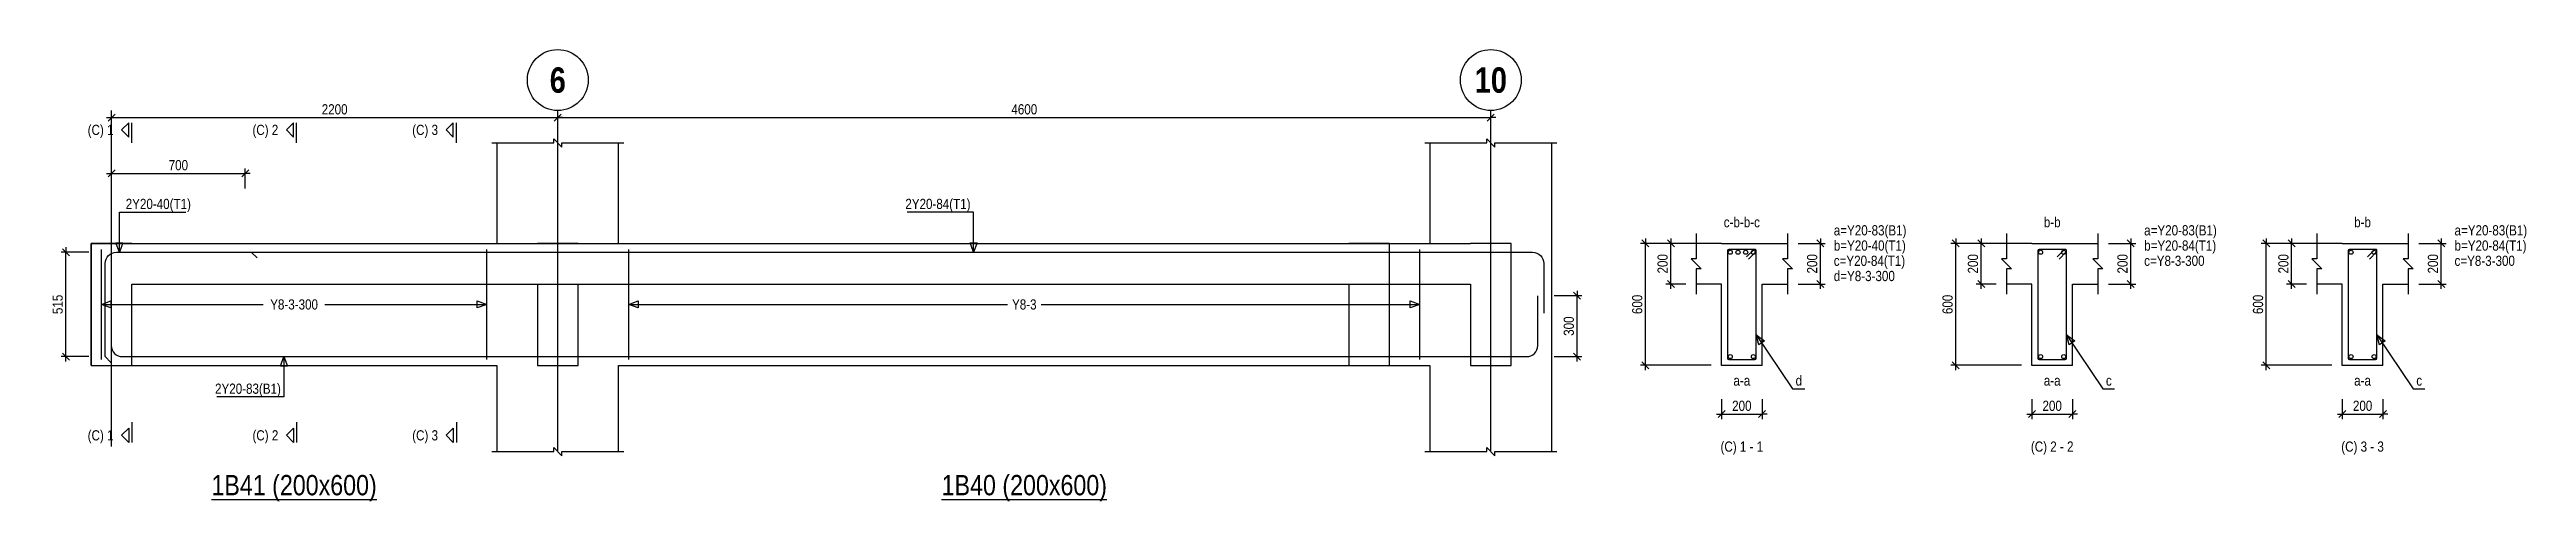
# Model space of a CAD drawing. Extents: x 0 to 206258, y -403073 to 0.
# Drawn here: x 34348 to 58771, y -338214 to -333764 of the extents above; entities that cross this region are included whole.
import ezdxf
from ezdxf.enums import TextEntityAlignment as Align
from ezdxf.lldxf.tags import DXFTag

# ---------------------------------------------------------------- set-up
doc = ezdxf.new("R2010")
doc.units = 0
doc.header["$LTSCALE"] = 1000
for name, color, linetype in [('Axis Circle(Dir 2)', 150, 'Continuous'), ('Axis Label(Dir 1)', 7, 'Continuous'), ('Axis Line(Dir 2)', 150, 'CENTER2'), ('Break Line', 5, 'Continuous'), ('Dimension Line', 5, 'Continuous'), ('Front Elevation Line', 40, 'Continuous'), ('Leader Line', 5, 'Continuous'), ('Link Line', 3, 'Continuous'), ('Rebar Kink', 4, 'Continuous'), ('Rebar Label', 6, 'Continuous'), ('Rebar Line', 7, 'Continuous'), ('Section Label', 1, 'Continuous'), ('Section Line', 1, 'Continuous'), ('Top Rebar Label', 6, 'Continuous'), ('Top Rebar Line', 7, 'Continuous')]:
    doc.layers.add(name, color=color, linetype=linetype)
for name, color, linetype, true_color in [('Back Elevation Line', 191, 'HIDDEN2', 0xd4aaff), ('Beam Label(D)', 94, 'Continuous', 0x008100), ('Beam Line(D)', 112, 'Continuous', 0x00bd5e), ('Link Label', 94, 'Continuous', 0x008100)]:
    doc.layers.add(name, color=color, linetype=linetype, true_color=true_color)
doc.styles.add('Axis Label(Dir 1)', font='ARIALNB.TTF', dxfattribs={"height": 250})
doc.styles.add('Beam Label(D)', font='ARIALN.TTF', dxfattribs={"height": 200})
doc.styles.add('Dimension Text', font='ARIALN.TTF', dxfattribs={"height": 100})
doc.styles.add('Link Label', font='ARIALN.TTF', dxfattribs={"height": 100})
doc.styles.add('Rebar Label', font='ARIALN.TTF', dxfattribs={"height": 100})
doc.styles.add('Section Label', font='ARIALN.TTF', dxfattribs={"height": 100})
doc.styles.add('Top Rebar Label', font='ARIALN.TTF', dxfattribs={"height": 100})
tags = doc.linetypes.add('CENTER2', pattern=[1.125, 0.75, -0.125, 0.125, -0.125]).pattern_tags.tags
tags[10:11] = [DXFTag(74, 4), DXFTag(75, 0), DXFTag(340, '0'), DXFTag(46, 0.0), DXFTag(50, 0.0), DXFTag(44, 0.0), DXFTag(45, 0.0)]
tags[8:9] = [DXFTag(74, 4), DXFTag(75, 0), DXFTag(340, '0'), DXFTag(46, 0.0), DXFTag(50, 0.0), DXFTag(44, 0.0), DXFTag(45, 0.0)]
tags[6:7] = [DXFTag(74, 4), DXFTag(75, 0), DXFTag(340, '0'), DXFTag(46, 0.0), DXFTag(50, 0.0), DXFTag(44, 0.0), DXFTag(45, 0.0)]
tags[4:5] = [DXFTag(74, 4), DXFTag(75, 0), DXFTag(340, '0'), DXFTag(46, 0.0), DXFTag(50, 0.0), DXFTag(44, 0.0), DXFTag(45, 0.0)]
tags = doc.linetypes.add('HIDDEN2', pattern=[0.1875, 0.125, -0.0625]).pattern_tags.tags
tags[6:7] = [DXFTag(74, 4), DXFTag(75, 0), DXFTag(340, '0'), DXFTag(46, 0.0), DXFTag(50, 0.0), DXFTag(44, 0.0), DXFTag(45, 0.0)]
tags[4:5] = [DXFTag(74, 4), DXFTag(75, 0), DXFTag(340, '0'), DXFTag(46, 0.0), DXFTag(50, 0.0), DXFTag(44, 0.0), DXFTag(45, 0.0)]
doc.dimstyles.new('BEAM', dxfattribs={"dimtxt": 100, "dimasz": 30, "dimexe": 48.3, "dimexo": 103.5, "dimgap": 30, "dimtad": 1, "dimtoh": 1, "dimdec": 1, "dimlfac": 0.5, "dimdsep": 46, "dimtxsty": 'Dimension Text', "dimblk": 'PCDIM_TICK', "dimcen": 0.09, "dimclrd": 5, "dimclre": 5, "dimclrt": 5, "dimadec": 1, "dimazin": 0, "dimtp": 1, "dimtm": 1, "dimtfac": 1, "dimtdec": 4, "dimtofl": 0, "dimtmove": 0, "dimatfit": 3, "dimfxl": 1, "dimtolj": 1, "dimtzin": 0, "dimarcsym": 0})

msp = doc.modelspace()

# ---------------------------------------------------------------- texts
at = {"layer": 'Axis Label(Dir 1)', "transparency": 33554687, "style": 'Axis Label(Dir 1)'}
for s, p in [('6', (39359.055, -334064.284)), ('10', (48559.055, -334064.284))]:
    msp.add_text(s, height=250, dxfattribs=at).set_placement(p, align=Align.MIDDLE_CENTER)
at = {"layer": 'Beam Label(D)', "transparency": 33554687, "style": 'Beam Label(D)'}
for s, p in [('%%U1B41 (200x600)', (36759.055, -337954.284)), ('%%U1B40 (200x600)', (43959.055, -337954.284))]:
    msp.add_text(s, height=200, dxfattribs=at).set_placement(p, align=Align.TOP_CENTER)
at = {"layer": 'Link Label', "transparency": 33554687, "style": 'Link Label'}
for s, p in [(' c=Y8-3-300', (54969.293, -335894.284)), (' c=Y8-3-300', (58029.532, -335894.284)), (' d=Y8-3-300', (51909.055, -336044.284)), ('d', (51564.055, -337074.284)), ('c', (54624.293, -337074.284)), ('c', (57684.532, -337074.284))]:
    msp.add_text(s, height=100, dxfattribs=at).set_placement(p)
for s, p in [('Y8-3-300', (36759.055, -336274.284)), ('Y8-3', (43959.055, -336274.284))]:
    msp.add_text(s, height=100, dxfattribs=at).set_placement(p, align=Align.MIDDLE_CENTER)
at = {"layer": 'Rebar Label', "transparency": 33554687, "style": 'Rebar Label'}
for s, p in [('c-b-b-c', (51034.055, -335544.284)), ('b-b', (54094.293, -335544.284)), ('b-b', (57154.532, -335544.284)), ('a-a', (51034.055, -337104.284)), ('a-a', (54094.293, -337104.284)), ('a-a', (57154.532, -337104.284))]:
    msp.add_text(s, height=100, dxfattribs=at).set_placement(p, align=Align.BOTTOM_CENTER)
for p in [(51909.055, -335594.284), (54969.293, -335594.284), (58029.532, -335594.284)]:
    msp.add_text(' a=Y20-83(B1)', height=100, dxfattribs=at).set_placement(p)
msp.add_text(' 2Y20-83(B1)', height=100, dxfattribs=at).set_placement((36629.055, -337154.284), align=Align.RIGHT)
at = {"layer": 'Section Label', "transparency": 33554687, "style": 'Section Label'}
for s, p in [('(C) 1', (34978.344, -334554.994)), ('(C) 2', (36603.344, -334554.994)), ('(C) 3', (38178.344, -334554.994)), ('(C) 1', (34978.344, -337563.573)), ('(C) 2', (36603.344, -337563.573)), ('(C) 3', (38178.344, -337563.573))]:
    msp.add_text(s, height=100, dxfattribs=at).set_placement(p, align=Align.MIDDLE_RIGHT)
for s, p in [('(C) 1 - 1', (51034.055, -337754.284)), ('(C) 2 - 2', (54094.293, -337754.284)), ('(C) 3 - 3', (57154.532, -337754.284))]:
    msp.add_text(s, height=100, dxfattribs=at).set_placement(p, align=Align.BOTTOM_CENTER)
at = {"layer": 'Top Rebar Label', "transparency": 33554687, "style": 'Top Rebar Label'}
for s, p in [(' 2Y20-40(T1)', (35067.055, -335334.284)), (' c=Y20-84(T1)', (51909.055, -335894.284)), (' b=Y20-40(T1)', (51909.055, -335744.284)), (' b=Y20-84(T1)', (54969.293, -335744.284)), (' b=Y20-84(T1)', (58029.532, -335744.284))]:
    msp.add_text(s, height=100, dxfattribs=at).set_placement(p)
msp.add_text(' 2Y20-84(T1)', height=100, dxfattribs=at).set_placement((43429.055, -335334.284), align=Align.RIGHT)

# ---------------------------------------------------------------- blocks, each defined once
blk = doc.blocks.new('PCDIM_TICK')
at = {"layer": 'Dimension Line', "color": 0, "transparency": 33554687}
for p, q in [((1.15, 1.15), (-1.15, -1.15)), ((1.61, 0), (0, 0))]:
    blk.add_line(p, q, dxfattribs=at)
blk = doc.blocks.new('*U4039')
at = {"layer": 'Dimension Line', "color": 5, "true_color": 0x0000ff, "transparency": 16777216}
for p, q in [((34959, -335131), (34959, -334936)), ((34959, -334984), (36277, -334984)), ((36277, -335131), (36277, -334936))]:
    blk.add_line(p, q, dxfattribs=at)
at = {"layer": 'Dimension Line', "color": 5, "true_color": 0x0000ff, "transparency": 16777216, "xscale": 30, "yscale": 30, "rotation": 180.0000000000004}
blk.add_blockref('PCDIM_TICK', (34959, -334984), dxfattribs=at)
at = {"layer": 'Dimension Line', "color": 5, "true_color": 0x0000ff, "transparency": 16777216, "xscale": 30, "yscale": 30}
blk.add_blockref('PCDIM_TICK', (36277, -334984), dxfattribs=at)
at = {"layer": 'Dimension Line', "color": 5, "true_color": 0x0000ff, "transparency": 16777216, "insert": (35618, -334954), "char_height": 100, "width": 180.83, "attachment_point": 8, "style": 'Dimension Text'}
blk.add_mtext('700', dxfattribs=at)
blk = doc.blocks.new('*U4040')
at = {"layer": 'Dimension Line', "color": 5, "true_color": 0x0000ff, "transparency": 16777216}
for p, q in [((34734, -335760), (34461, -335760)), ((34509, -336788), (34509, -335760)), ((34734, -336788), (34461, -336788))]:
    blk.add_line(p, q, dxfattribs=at)
at = {"layer": 'Dimension Line', "color": 5, "true_color": 0x0000ff, "transparency": 16777216, "xscale": 30, "yscale": 30}
for p, rotation in [((34509, -335760), 89.99999999999447), ((34509, -336788), 269.9999999999834)]:
    blk.add_blockref('PCDIM_TICK', p, dxfattribs=dict(at, rotation=rotation))
at = {"layer": 'Dimension Line', "color": 5, "true_color": 0x0000ff, "transparency": 16777216, "insert": (34479, -336274), "char_height": 100, "width": 182.37, "attachment_point": 8, "rotation": 90, "style": 'Dimension Text'}
blk.add_mtext('515', dxfattribs=at)
blk = doc.blocks.new('*U4041')
at = {"layer": 'Dimension Line', "color": 5, "true_color": 0x0000ff, "transparency": 16777216}
for p, q in [((34959, -334581), (34959, -334386)), ((34959, -334434), (39359, -334434)), ((39359, -334581), (39359, -334386))]:
    blk.add_line(p, q, dxfattribs=at)
at = {"layer": 'Dimension Line', "color": 5, "true_color": 0x0000ff, "transparency": 16777216, "xscale": 30, "yscale": 30, "rotation": 180.0000000000004}
blk.add_blockref('PCDIM_TICK', (34959, -334434), dxfattribs=at)
at = {"layer": 'Dimension Line', "color": 5, "true_color": 0x0000ff, "transparency": 16777216, "xscale": 30, "yscale": 30}
blk.add_blockref('PCDIM_TICK', (39359, -334434), dxfattribs=at)
at = {"layer": 'Dimension Line', "color": 5, "true_color": 0x0000ff, "transparency": 16777216, "insert": (37159, -334404), "char_height": 100, "width": 247.25, "attachment_point": 8, "style": 'Dimension Text'}
blk.add_mtext('2200', dxfattribs=at)
blk = doc.blocks.new('*U4054')
at = {"layer": 'Dimension Line', "color": 5, "true_color": 0x0000ff, "transparency": 16777216}
for p, q in [((49185, -336188), (49457, -336188)), ((49409, -336788), (49409, -336188)), ((49185, -336788), (49457, -336788))]:
    blk.add_line(p, q, dxfattribs=at)
at = {"layer": 'Dimension Line', "color": 5, "true_color": 0x0000ff, "transparency": 16777216, "xscale": 30, "yscale": 30}
for p, rotation in [((49409, -336188), 89.99999999999447), ((49409, -336788), 269.9999999999834)]:
    blk.add_blockref('PCDIM_TICK', p, dxfattribs=dict(at, rotation=rotation))
at = {"layer": 'Dimension Line', "color": 5, "true_color": 0x0000ff, "transparency": 16777216, "insert": (49379, -336488), "char_height": 100, "width": 181.5, "attachment_point": 8, "rotation": 90, "style": 'Dimension Text'}
blk.add_mtext('300', dxfattribs=at)
blk = doc.blocks.new('*U4055')
at = {"layer": 'Dimension Line', "color": 5, "true_color": 0x0000ff, "transparency": 16777216}
for p, q in [((39359, -334581), (39359, -334386)), ((39359, -334434), (48559, -334434)), ((48559, -334581), (48559, -334386))]:
    blk.add_line(p, q, dxfattribs=at)
at = {"layer": 'Dimension Line', "color": 5, "true_color": 0x0000ff, "transparency": 16777216, "xscale": 30, "yscale": 30, "rotation": 180.0000000000004}
blk.add_blockref('PCDIM_TICK', (39359, -334434), dxfattribs=at)
at = {"layer": 'Dimension Line', "color": 5, "true_color": 0x0000ff, "transparency": 16777216, "xscale": 30, "yscale": 30}
blk.add_blockref('PCDIM_TICK', (48559, -334434), dxfattribs=at)
at = {"layer": 'Dimension Line', "color": 5, "true_color": 0x0000ff, "transparency": 16777216, "insert": (43959, -334404), "char_height": 100, "width": 249.2, "attachment_point": 8, "style": 'Dimension Text'}
blk.add_mtext('4600', dxfattribs=at)
blk = doc.blocks.new('*U4042')
at = {"layer": 'Dimension Line', "color": 5, "true_color": 0x0000ff, "transparency": 16777216}
for p, q in [((51588, -335674), (51857, -335674)), ((51809, -336074), (51809, -335674)), ((51588, -336074), (51857, -336074))]:
    blk.add_line(p, q, dxfattribs=at)
at = {"layer": 'Dimension Line', "color": 5, "true_color": 0x0000ff, "transparency": 16777216, "xscale": 30, "yscale": 30}
for p, rotation in [((51809, -335674), 89.99999999999447), ((51809, -336074), 269.9999999999834)]:
    blk.add_blockref('PCDIM_TICK', p, dxfattribs=dict(at, rotation=rotation))
at = {"layer": 'Dimension Line', "color": 5, "true_color": 0x0000ff, "transparency": 16777216, "insert": (51779, -335874), "char_height": 100, "width": 182.77, "attachment_point": 8, "rotation": 90, "style": 'Dimension Text'}
blk.add_mtext('200', dxfattribs=at)
blk = doc.blocks.new('*U4043')
at = {"layer": 'Dimension Line', "color": 5, "true_color": 0x0000ff, "transparency": 16777216}
for p, q in [((50481, -335674), (50286, -335674)), ((50334, -336074), (50334, -335674)), ((50481, -336074), (50286, -336074))]:
    blk.add_line(p, q, dxfattribs=at)
at = {"layer": 'Dimension Line', "color": 5, "true_color": 0x0000ff, "transparency": 16777216, "xscale": 30, "yscale": 30}
for p, rotation in [((50334, -335674), 89.99999999999447), ((50334, -336074), 269.9999999999834)]:
    blk.add_blockref('PCDIM_TICK', p, dxfattribs=dict(at, rotation=rotation))
at = {"layer": 'Dimension Line', "color": 5, "true_color": 0x0000ff, "transparency": 16777216, "insert": (50304, -335874), "char_height": 100, "width": 182.77, "attachment_point": 8, "rotation": 90, "style": 'Dimension Text'}
blk.add_mtext('200', dxfattribs=at)
blk = doc.blocks.new('*U4044')
at = {"layer": 'Dimension Line', "color": 5, "true_color": 0x0000ff, "transparency": 16777216}
for p, q in [((50731, -335674), (50036, -335674)), ((50084, -336874), (50084, -335674)), ((50731, -336874), (50036, -336874))]:
    blk.add_line(p, q, dxfattribs=at)
at = {"layer": 'Dimension Line', "color": 5, "true_color": 0x0000ff, "transparency": 16777216, "xscale": 30, "yscale": 30}
for p, rotation in [((50084, -335674), 89.99999999999447), ((50084, -336874), 269.9999999999834)]:
    blk.add_blockref('PCDIM_TICK', p, dxfattribs=dict(at, rotation=rotation))
at = {"layer": 'Dimension Line', "color": 5, "true_color": 0x0000ff, "transparency": 16777216, "insert": (50054, -336274), "char_height": 100, "width": 181.97, "attachment_point": 8, "rotation": 90, "style": 'Dimension Text'}
blk.add_mtext('600', dxfattribs=at)
blk = doc.blocks.new('*U4045')
at = {"layer": 'Dimension Line', "color": 5, "true_color": 0x0000ff, "transparency": 16777216}
for p, q in [((50834, -337208), (50834, -337403)), ((51234, -337208), (51234, -337403)), ((50834, -337354), (51234, -337354))]:
    blk.add_line(p, q, dxfattribs=at)
at = {"layer": 'Dimension Line', "color": 5, "true_color": 0x0000ff, "transparency": 16777216, "xscale": 30, "yscale": 30, "rotation": 180.0000000000004}
blk.add_blockref('PCDIM_TICK', (50834, -337354), dxfattribs=at)
at = {"layer": 'Dimension Line', "color": 5, "true_color": 0x0000ff, "transparency": 16777216, "xscale": 30, "yscale": 30}
blk.add_blockref('PCDIM_TICK', (51234, -337354), dxfattribs=at)
at = {"layer": 'Dimension Line', "color": 5, "true_color": 0x0000ff, "transparency": 16777216, "insert": (51034, -337324), "char_height": 100, "width": 182.77, "attachment_point": 8, "style": 'Dimension Text'}
blk.add_mtext('200', dxfattribs=at)
blk = doc.blocks.new('*U4046')
at = {"layer": 'Dimension Line', "color": 5, "true_color": 0x0000ff, "transparency": 16777216}
for p, q in [((54648, -335674), (54918, -335674)), ((54869, -336074), (54869, -335674)), ((54648, -336074), (54918, -336074))]:
    blk.add_line(p, q, dxfattribs=at)
at = {"layer": 'Dimension Line', "color": 5, "true_color": 0x0000ff, "transparency": 16777216, "xscale": 30, "yscale": 30}
for p, rotation in [((54869, -335674), 89.99999999999447), ((54869, -336074), 269.9999999999834)]:
    blk.add_blockref('PCDIM_TICK', p, dxfattribs=dict(at, rotation=rotation))
at = {"layer": 'Dimension Line', "color": 5, "true_color": 0x0000ff, "transparency": 16777216, "insert": (54839, -335874), "char_height": 100, "width": 182.77, "attachment_point": 8, "rotation": 90, "style": 'Dimension Text'}
blk.add_mtext('200', dxfattribs=at)
blk = doc.blocks.new('*U4047')
at = {"layer": 'Dimension Line', "color": 5, "true_color": 0x0000ff, "transparency": 16777216}
for p, q in [((53541, -335674), (53346, -335674)), ((53394, -336074), (53394, -335674)), ((53541, -336074), (53346, -336074))]:
    blk.add_line(p, q, dxfattribs=at)
at = {"layer": 'Dimension Line', "color": 5, "true_color": 0x0000ff, "transparency": 16777216, "xscale": 30, "yscale": 30}
for p, rotation in [((53394, -335674), 89.99999999999447), ((53394, -336074), 269.9999999999834)]:
    blk.add_blockref('PCDIM_TICK', p, dxfattribs=dict(at, rotation=rotation))
at = {"layer": 'Dimension Line', "color": 5, "true_color": 0x0000ff, "transparency": 16777216, "insert": (53364, -335874), "char_height": 100, "width": 182.77, "attachment_point": 8, "rotation": 90, "style": 'Dimension Text'}
blk.add_mtext('200', dxfattribs=at)
blk = doc.blocks.new('*U4048')
at = {"layer": 'Dimension Line', "color": 5, "true_color": 0x0000ff, "transparency": 16777216}
for p, q in [((53791, -335674), (53096, -335674)), ((53144, -336874), (53144, -335674)), ((53791, -336874), (53096, -336874))]:
    blk.add_line(p, q, dxfattribs=at)
at = {"layer": 'Dimension Line', "color": 5, "true_color": 0x0000ff, "transparency": 16777216, "xscale": 30, "yscale": 30}
for p, rotation in [((53144, -335674), 89.99999999999447), ((53144, -336874), 269.9999999999834)]:
    blk.add_blockref('PCDIM_TICK', p, dxfattribs=dict(at, rotation=rotation))
at = {"layer": 'Dimension Line', "color": 5, "true_color": 0x0000ff, "transparency": 16777216, "insert": (53114, -336274), "char_height": 100, "width": 181.97, "attachment_point": 8, "rotation": 90, "style": 'Dimension Text'}
blk.add_mtext('600', dxfattribs=at)
blk = doc.blocks.new('*U4049')
at = {"layer": 'Dimension Line', "color": 5, "true_color": 0x0000ff, "transparency": 16777216}
for p, q in [((53894, -337208), (53894, -337403)), ((54294, -337208), (54294, -337403)), ((53894, -337354), (54294, -337354))]:
    blk.add_line(p, q, dxfattribs=at)
at = {"layer": 'Dimension Line', "color": 5, "true_color": 0x0000ff, "transparency": 16777216, "xscale": 30, "yscale": 30, "rotation": 180.0000000000004}
blk.add_blockref('PCDIM_TICK', (53894, -337354), dxfattribs=at)
at = {"layer": 'Dimension Line', "color": 5, "true_color": 0x0000ff, "transparency": 16777216, "xscale": 30, "yscale": 30}
blk.add_blockref('PCDIM_TICK', (54294, -337354), dxfattribs=at)
at = {"layer": 'Dimension Line', "color": 5, "true_color": 0x0000ff, "transparency": 16777216, "insert": (54094, -337324), "char_height": 100, "width": 182.77, "attachment_point": 8, "style": 'Dimension Text'}
blk.add_mtext('200', dxfattribs=at)
blk = doc.blocks.new('*U4050')
at = {"layer": 'Dimension Line', "color": 5, "true_color": 0x0000ff, "transparency": 16777216}
for p, q in [((57708, -335674), (57978, -335674)), ((57930, -336074), (57930, -335674)), ((57708, -336074), (57978, -336074))]:
    blk.add_line(p, q, dxfattribs=at)
at = {"layer": 'Dimension Line', "color": 5, "true_color": 0x0000ff, "transparency": 16777216, "xscale": 30, "yscale": 30}
for p, rotation in [((57930, -335674), 89.99999999999447), ((57930, -336074), 269.9999999999834)]:
    blk.add_blockref('PCDIM_TICK', p, dxfattribs=dict(at, rotation=rotation))
at = {"layer": 'Dimension Line', "color": 5, "true_color": 0x0000ff, "transparency": 16777216, "insert": (57900, -335874), "char_height": 100, "width": 182.77, "attachment_point": 8, "rotation": 90, "style": 'Dimension Text'}
blk.add_mtext('200', dxfattribs=at)
blk = doc.blocks.new('*U4051')
at = {"layer": 'Dimension Line', "color": 5, "true_color": 0x0000ff, "transparency": 16777216}
for p, q in [((56601, -335674), (56406, -335674)), ((56455, -336074), (56455, -335674)), ((56601, -336074), (56406, -336074))]:
    blk.add_line(p, q, dxfattribs=at)
at = {"layer": 'Dimension Line', "color": 5, "true_color": 0x0000ff, "transparency": 16777216, "xscale": 30, "yscale": 30}
for p, rotation in [((56455, -335674), 89.99999999999447), ((56455, -336074), 269.9999999999834)]:
    blk.add_blockref('PCDIM_TICK', p, dxfattribs=dict(at, rotation=rotation))
at = {"layer": 'Dimension Line', "color": 5, "true_color": 0x0000ff, "transparency": 16777216, "insert": (56425, -335874), "char_height": 100, "width": 182.77, "attachment_point": 8, "rotation": 90, "style": 'Dimension Text'}
blk.add_mtext('200', dxfattribs=at)
blk = doc.blocks.new('*U4052')
at = {"layer": 'Dimension Line', "color": 5, "true_color": 0x0000ff, "transparency": 16777216}
for p, q in [((56851, -335674), (56156, -335674)), ((56205, -336874), (56205, -335674)), ((56851, -336874), (56156, -336874))]:
    blk.add_line(p, q, dxfattribs=at)
at = {"layer": 'Dimension Line', "color": 5, "true_color": 0x0000ff, "transparency": 16777216, "xscale": 30, "yscale": 30}
for p, rotation in [((56205, -335674), 89.99999999999447), ((56205, -336874), 269.9999999999834)]:
    blk.add_blockref('PCDIM_TICK', p, dxfattribs=dict(at, rotation=rotation))
at = {"layer": 'Dimension Line', "color": 5, "true_color": 0x0000ff, "transparency": 16777216, "insert": (56175, -336274), "char_height": 100, "width": 181.97, "attachment_point": 8, "rotation": 90, "style": 'Dimension Text'}
blk.add_mtext('600', dxfattribs=at)
blk = doc.blocks.new('*U4053')
at = {"layer": 'Dimension Line', "color": 5, "true_color": 0x0000ff, "transparency": 16777216}
for p, q in [((56955, -337208), (56955, -337403)), ((57355, -337208), (57355, -337403)), ((56955, -337354), (57355, -337354))]:
    blk.add_line(p, q, dxfattribs=at)
at = {"layer": 'Dimension Line', "color": 5, "true_color": 0x0000ff, "transparency": 16777216, "xscale": 30, "yscale": 30, "rotation": 180.0000000000004}
blk.add_blockref('PCDIM_TICK', (56955, -337354), dxfattribs=at)
at = {"layer": 'Dimension Line', "color": 5, "true_color": 0x0000ff, "transparency": 16777216, "xscale": 30, "yscale": 30}
blk.add_blockref('PCDIM_TICK', (57355, -337354), dxfattribs=at)
at = {"layer": 'Dimension Line', "color": 5, "true_color": 0x0000ff, "transparency": 16777216, "insert": (57155, -337324), "char_height": 100, "width": 182.77, "attachment_point": 8, "style": 'Dimension Text'}
blk.add_mtext('200', dxfattribs=at)

# ---------------------------------------------------------------- dimensions: what is measured, and where the dimension line sits
at = {"layer": 'Dimension Line', "transparency": 33554687}
for base, p1, p2, text, picture, middle in [((37159.055, -334434.284), (34959.055, -334684.284), (39359.055, -334684.284), '2200', '*U4041', (37159.055, -334434.284)), ((43959.055, -334434.284), (39359.055, -334684.284), (48559.055, -334684.284), '4600', '*U4055', (43959.055, -334434.284)), ((35618.055, -334984.284), (34959.055, -335234.284), (36277.055, -335234.284), '700', '*U4039', (35618.055, -334984.284)), ((51034.055, -337354.284), (50834.055, -337104.284), (51234.055, -337104.284), '200', '*U4045', (51034.055, -337354.284)), ((54094.293, -337354.284), (53894.293, -337104.284), (54294.293, -337104.284), '200', '*U4049', (54094.293, -337354.284)), ((57154.532, -337354.284), (56954.532, -337104.284), (57354.532, -337104.284), '200', '*U4053', (57154.532, -337354.284))]:
    dim = msp.add_linear_dim(base=base, p1=p1, p2=p2, text=text, dimstyle='BEAM', override={"dimscale": 1, "dimtxt": 100, "dimasz": 30, "dimexe": 48.3, "dimexo": 103.5, "dimgap": 30, "dimtad": 1, "dimtih": 0, "dimdec": 1, "dimlfac": 0.5, "dimzin": 8, "dimlunit": 2, "dimpost": '', "dimtxsty": 'Dimension Text', "dimblk": 'PCDIM_TICK', "dimse1": 0, "dimse2": 0, "dimsd2": 0, "dimclrd": 5, "dimclre": 5, "dimclrt": 5, "dimaunit": 0, "dimadec": 1, "dimazin": 0, "dimtol": 0, "dimtp": 1, "dimtm": 1, "dimtmove": 0}, dxfattribs=at)
    dim.commit()
    dim.dimension.update_dxf_attribs({"geometry": picture, "text_midpoint": middle})
for base, p1, p2, text, picture, middle in [((34509.055, -336274.284), (34837.055, -336788.284), (34837.055, -335760.284), '515', '*U4040', (34509.055, -336274.284)), ((50084.055, -336274.284), (50834.055, -336874.284), (50834.055, -335674.284), '600', '*U4044', (50084.055, -336274.284)), ((50334.055, -335874.284), (50584.055, -336074.284), (50584.055, -335674.284), '200', '*U4043', (50334.055, -335874.284)), ((51809.055, -335874.284), (51484.055, -336074.284), (51484.055, -335674.284), '200', '*U4042', (51809.055, -335874.284)), ((53144.293, -336274.284), (53894.293, -336874.284), (53894.293, -335674.284), '600', '*U4048', (53144.293, -336274.284)), ((53394.293, -335874.284), (53644.293, -336074.284), (53644.293, -335674.284), '200', '*U4047', (53394.293, -335874.284)), ((54869.293, -335874.284), (54544.293, -336074.284), (54544.293, -335674.284), '200', '*U4046', (54869.293, -335874.284)), ((56204.532, -336274.284), (56954.532, -336874.284), (56954.532, -335674.284), '600', '*U4052', (56204.532, -336274.284)), ((56454.532, -335874.284), (56704.532, -336074.284), (56704.532, -335674.284), '200', '*U4051', (56454.532, -335874.284)), ((57929.532, -335874.284), (57604.532, -336074.284), (57604.532, -335674.284), '200', '*U4050', (57929.532, -335874.284)), ((49409.055, -336488.284), (49081.055, -336788.284), (49081.055, -336188.284), '300', '*U4054', (49409.055, -336488.284))]:
    dim = msp.add_linear_dim(base=base, p1=p1, p2=p2, angle=90, text=text, dimstyle='BEAM', override={"dimscale": 1, "dimtxt": 100, "dimasz": 30, "dimexe": 48.3, "dimexo": 103.5, "dimgap": 30, "dimtad": 1, "dimtih": 0, "dimdec": 1, "dimlfac": 0.5, "dimzin": 8, "dimlunit": 2, "dimpost": '', "dimtxsty": 'Dimension Text', "dimblk": 'PCDIM_TICK', "dimse1": 0, "dimse2": 0, "dimsd2": 0, "dimclrd": 5, "dimclre": 5, "dimclrt": 5, "dimaunit": 0, "dimadec": 1, "dimazin": 0, "dimtol": 0, "dimtp": 1, "dimtm": 1, "dimtmove": 0}, dxfattribs=at)
    dim.commit()
    dim.dimension.update_dxf_attribs({"geometry": picture, "text_midpoint": middle})

# ---------------------------------------------------------------- linework, layer by layer
at = {"layer": 'Axis Circle(Dir 2)', "transparency": 33554687}
for centre in [(39359.055, -334064.284), (48559.055, -334064.284)]:
    msp.add_circle(centre, 300, dxfattribs=at)
at = {"layer": 'Axis Line(Dir 2)', "transparency": 33554687}
for points in [[(34959.055, -337674.284), (34959.055, -334364.284)], [(39359.055, -337724.284), (39359.055, -334364.284)], [(48559.055, -337724.284), (48559.055, -334364.284)]]:
    msp.add_lwpolyline(points, dxfattribs=at)
at = {"layer": 'Back Elevation Line', "transparency": 33554687}
for points in [[(35159.055, -335674.284), (34759.055, -335674.284)], [(34759.055, -335674.284), (34759.055, -336874.284)], [(35159.055, -335674.284), (39159.055, -335674.284)], [(39559.055, -335674.284), (39159.055, -335674.284)], [(39559.055, -335674.284), (48359.055, -335674.284)], [(48759.055, -335674.284), (48359.055, -335674.284)], [(48759.055, -336874.284), (48759.055, -335674.284)], [(35159.055, -336874.284), (35159.055, -336074.284)], [(35159.055, -336074.284), (39159.055, -336074.284)], [(39159.055, -336074.284), (39159.055, -336874.284)], [(39559.055, -336874.284), (39559.055, -336074.284)], [(39559.055, -336074.284), (48359.055, -336074.284)], [(48359.054, -336074.284), (48359.055, -336874.284)], [(34759.055, -336874.284), (35159.055, -336874.284)], [(39159.055, -336874.284), (39559.055, -336874.284)], [(48359.055, -336874.284), (48759.055, -336874.284)]]:
    msp.add_lwpolyline(points, dxfattribs=at)
at = {"layer": 'Beam Line(D)', "transparency": 33554687}
for points in [[(38759.055, -334684.284), (38759.055, -335674.284)], [(39959.055, -335674.284), (39959.055, -334684.284)], [(47959.055, -334684.284), (47959.055, -335674.284)], [(49159.055, -335674.284), (49159.055, -334684.284)], [(34759.055, -335674.284), (38759.055, -335674.284)], [(34759.055, -336874.284), (34759.055, -335674.284)], [(39959.055, -335674.284), (47959.055, -335674.284)], [(49159.055, -337724.284), (49159.055, -335674.284)], [(50834.055, -335674.284), (50584.055, -335674.284)], [(50834.055, -335674.284), (51234.055, -335674.284)], [(50834.055, -335674.284), (50834.055, -335674.284)], [(51234.055, -335674.284), (51234.055, -335674.284)], [(51234.055, -335674.284), (51484.055, -335674.284)], [(53894.293, -335674.284), (53644.293, -335674.284)], [(53894.293, -335674.284), (54294.293, -335674.284)], [(53894.293, -335674.284), (53894.293, -335674.284)], [(54294.293, -335674.284), (54294.293, -335674.284)], [(54294.293, -335674.284), (54544.293, -335674.284)], [(56954.532, -335674.284), (56704.532, -335674.284)], [(56954.532, -335674.284), (57354.532, -335674.284)], [(56954.532, -335674.284), (56954.532, -335674.284)], [(57354.532, -335674.284), (57354.532, -335674.284)], [(57354.532, -335674.284), (57604.532, -335674.284)], [(51234.055, -336874.284), (50834.055, -336874.284), (50834.055, -336074.284), (50584.055, -336074.284)], [(51234.055, -336874.284), (51234.055, -336074.284), (51484.055, -336074.284)], [(54294.293, -336874.284), (53894.293, -336874.284), (53894.293, -336074.284), (53644.293, -336074.284)], [(54294.293, -336874.284), (54294.293, -336074.284), (54544.293, -336074.284)], [(57354.532, -336874.284), (56954.532, -336874.284), (56954.532, -336074.284), (56704.532, -336074.284)], [(57354.532, -336874.284), (57354.532, -336074.284), (57604.532, -336074.284)], [(34759.055, -336874.284), (38759.055, -336874.284)], [(38759.055, -336874.284), (38759.055, -337724.284)], [(39959.055, -337724.284), (39959.055, -336874.284)], [(39959.055, -336874.284), (47959.055, -336874.284)], [(47959.055, -336874.284), (47959.055, -337724.284)]]:
    msp.add_lwpolyline(points, dxfattribs=at)
at = {"layer": 'Break Line', "transparency": 33554687}
for points in [[(38709.055, -334684.284), (39319.055, -334684.284), (39319.055, -334644.284), (39399.055, -334724.284), (39399.055, -334684.284), (40009.055, -334684.284)], [(47909.055, -334684.284), (48519.055, -334684.284), (48519.055, -334644.284), (48599.055, -334724.284), (48599.055, -334684.284), (49209.055, -334684.284)], [(50584.055, -335574.284), (50584.055, -335824.284), (50534.055, -335824.284), (50634.055, -335924.284), (50584.055, -335924.284), (50584.055, -336174.284)], [(51484.055, -335574.284), (51484.055, -335824.284), (51434.055, -335824.284), (51534.055, -335924.284), (51484.055, -335924.284), (51484.055, -336174.284)], [(53644.293, -335574.284), (53644.293, -335824.284), (53594.293, -335824.284), (53694.293, -335924.284), (53644.293, -335924.284), (53644.293, -336174.284)], [(54544.293, -335574.284), (54544.293, -335824.284), (54494.293, -335824.284), (54594.293, -335924.284), (54544.293, -335924.284), (54544.293, -336174.284)], [(56704.532, -335574.284), (56704.532, -335824.284), (56654.532, -335824.284), (56754.532, -335924.284), (56704.532, -335924.284), (56704.532, -336174.284)], [(57604.532, -335574.284), (57604.532, -335824.284), (57554.532, -335824.284), (57654.532, -335924.284), (57604.532, -335924.284), (57604.532, -336174.284)], [(38709.055, -337724.284), (39319.055, -337724.284), (39319.055, -337684.284), (39399.055, -337764.284), (39399.055, -337724.284), (40009.055, -337724.284)], [(47909.055, -337724.284), (48519.055, -337724.284), (48519.055, -337684.284), (48599.055, -337764.284), (48599.055, -337724.284), (49209.055, -337724.284)]]:
    msp.add_lwpolyline(points, dxfattribs=at)
at = {"layer": 'Front Elevation Line', "transparency": 33554687}
for points in [[(35159.055, -335674.284), (34759.055, -335674.284)], [(34759.055, -335674.284), (34759.055, -336874.284)], [(35159.055, -335674.284), (47159.055, -335674.284)], [(47559.055, -335674.284), (47159.055, -335674.284)], [(47559.055, -336874.284), (47559.055, -335674.284)], [(35159.055, -336874.284), (35159.055, -336074.284)], [(35159.055, -336074.284), (47159.055, -336074.284)], [(47159.055, -336074.284), (47159.055, -336874.284)], [(34759.055, -336874.284), (35159.055, -336874.284)], [(47159.055, -336874.284), (47559.055, -336874.284)]]:
    msp.add_lwpolyline(points, dxfattribs=at)
at = {"layer": 'Leader Line', "transparency": 33554687}
for points in [[(35037.055, -335760.284), (35037.055, -335364.284), (35692.046, -335364.284)], [(43459.055, -335760.284), (43459.055, -335364.284), (42804.064, -335364.284)], [(35002.853, -335666.314), (35071.257, -335666.314), (35037.055, -335760.284), (35002.853, -335666.314)], [(43424.853, -335666.314), (43493.257, -335666.314), (43459.055, -335760.284), (43424.853, -335666.314)], [(34859.055, -336274.284), (34953.024, -336240.082), (34953.024, -336308.486), (34859.055, -336274.284), (36454.411, -336274.284)], [(37063.699, -336274.284), (38659.055, -336274.284), (38565.086, -336308.486), (38565.086, -336240.082), (38659.055, -336274.284)], [(40059.055, -336274.284), (40153.024, -336240.082), (40153.024, -336308.486), (40059.055, -336274.284), (43791.813, -336274.284)], [(44126.296, -336274.284), (47859.054, -336274.284), (47765.085, -336308.486), (47765.085, -336240.082), (47859.054, -336274.284)], [(36659.055, -336788.284), (36659.055, -337184.284), (35996.381, -337184.284)], [(36693.257, -336882.253), (36624.853, -336882.253), (36659.055, -336788.284), (36693.257, -336882.253)], [(51256.996, -336633.009), (51200.311, -336671.298), (51176.055, -336574.284), (51256.996, -336633.009)], [(51176.055, -336574.284), (51534.055, -337104.284), (51654.866, -337104.284)], [(54317.234, -336633.009), (54260.55, -336671.297), (54236.293, -336574.284), (54317.234, -336633.009)], [(54236.293, -336574.284), (54594.293, -337104.284), (54707.423, -337104.284)], [(57377.472, -336633.008), (57320.788, -336671.297), (57296.532, -336574.283), (57377.472, -336633.008)], [(57296.532, -336574.283), (57654.532, -337104.284), (57767.661, -337104.284)]]:
    msp.add_lwpolyline(points, dxfattribs=at)
at = {"layer": 'Link Line', "transparency": 33554687}
for p, q in [((34859.055, -336816.284), (34859.055, -335732.284)), ((38659.055, -336816.284), (38659.055, -335732.284)), ((40059.055, -336816.284), (40059.055, -335732.284)), ((47859.054, -336816.284), (47859.054, -335732.284))]:
    msp.add_line(p, q, dxfattribs=at)
for points in [[(51101.243, -335826.894), (51171.954, -335756.183, 0.668178638), (51162.055, -335732.284), (50906.055, -335732.284, 0.414213562), (50892.055, -335746.284), (50892.055, -336802.284, 0.414213562), (50906.055, -336816.284), (51162.055, -336816.284, 0.414213562), (51176.055, -336802.284), (51176.055, -335746.284, 0.668178638), (51152.155, -335736.384), (51081.444, -335807.095)], [(54161.482, -335826.894), (54232.193, -335756.183, 0.668178638), (54222.293, -335732.284), (53966.293, -335732.284, 0.414213562), (53952.293, -335746.284), (53952.293, -336802.284, 0.414213562), (53966.293, -336816.284), (54222.293, -336816.284, 0.414213562), (54236.293, -336802.284), (54236.293, -335746.284, 0.668178638), (54212.394, -335736.384), (54141.683, -335807.095)], [(57221.721, -335826.894), (57292.431, -335756.183, 0.668178638), (57282.532, -335732.284), (57026.532, -335732.284, 0.414213562), (57012.532, -335746.284), (57012.532, -336802.284, 0.414213562), (57026.532, -336816.284), (57282.532, -336816.284, 0.414213562), (57296.532, -336802.284), (57296.532, -335746.284, 0.668178638), (57272.632, -335736.384), (57201.922, -335807.095)]]:
    msp.add_lwpolyline(points, format="xyb", dxfattribs=at)
at = {"layer": 'Rebar Kink', "transparency": 33554687}
for p, q in [((36393.623, -335816.852), (36337.055, -335760.284)), ((34953.623, -336844.852), (34897.055, -336788.284)), ((34953.623, -336844.852), (34897.055, -336788.284))]:
    msp.add_line(p, q, dxfattribs=at)
at = {"layer": 'Rebar Line', "transparency": 33554687}
msp.add_lwpolyline([(34957.055, -335760.284), (34957.055, -336678.328, 0.414213562), (35067.011, -336788.284), (48911.099, -336788.284, 0.414213562), (49021.055, -336678.328), (49021.055, -336188.284)], format="xyb", dxfattribs=at)
for centre in [(50920.055, -335760.284), (50996.055, -335760.284), (51072.055, -335760.284), (51148.055, -335760.284), (53980.293, -335760.284), (54208.293, -335760.284), (57040.532, -335760.284), (57268.532, -335760.284), (50920.055, -336788.284), (51148.055, -336788.284), (53980.293, -336788.284), (54208.293, -336788.284), (57040.532, -336788.284), (57268.532, -336788.284)]:
    msp.add_circle(centre, 20, dxfattribs=at)
at = {"layer": 'Section Line', "transparency": 33554687}
for points in [[(35129.055, -334484.284), (35058.344, -334554.994), (35129.055, -334625.705), (35129.055, -334484.284)], [(35159.055, -334684.284), (35159.055, -334484.284)], [(36754.055, -334484.284), (36683.344, -334554.994), (36754.055, -334625.705), (36754.055, -334484.284)], [(36784.055, -334684.284), (36784.055, -334484.284)], [(38329.055, -334484.284), (38258.344, -334554.994), (38329.055, -334625.705), (38329.055, -334484.284)], [(38359.055, -334684.284), (38359.055, -334484.284)], [(35129.055, -337634.284), (35129.055, -337634.284), (35058.344, -337563.573), (35129.055, -337492.862), (35129.055, -337634.284)], [(35159.055, -337434.284), (35159.055, -337634.284)], [(36754.055, -337634.284), (36754.055, -337634.284), (36683.344, -337563.573), (36754.055, -337492.862), (36754.055, -337634.284)], [(36784.055, -337434.284), (36784.055, -337634.284)], [(38329.055, -337634.284), (38329.055, -337634.284), (38258.344, -337563.573), (38329.055, -337492.862), (38329.055, -337634.284)], [(38359.055, -337434.284), (38359.055, -337634.284)]]:
    msp.add_lwpolyline(points, dxfattribs=at)
at = {"layer": 'Top Rebar Line', "transparency": 33554687}
for points in [[(34897.055, -336788.284), (34897.055, -335870.239, -0.414213562), (35007.011, -335760.284), (36337.055, -335760.284)], [(34897.055, -336788.284), (34897.055, -335870.239, -0.414213562), (35007.011, -335760.284), (48971.099, -335760.284, -0.414213562), (49081.055, -335870.239), (49081.055, -336360.284)]]:
    msp.add_lwpolyline(points, format="xyb", dxfattribs=at)

msp.set_redraw_order([(e.dxf.handle, doc.entitydb.next_handle()) for e in msp.query("TEXT MTEXT ATTDEF DIMENSION ARC_DIMENSION")])  # texts and dimensions are drawn at this point

doc.saveas('drawing.dxf')
